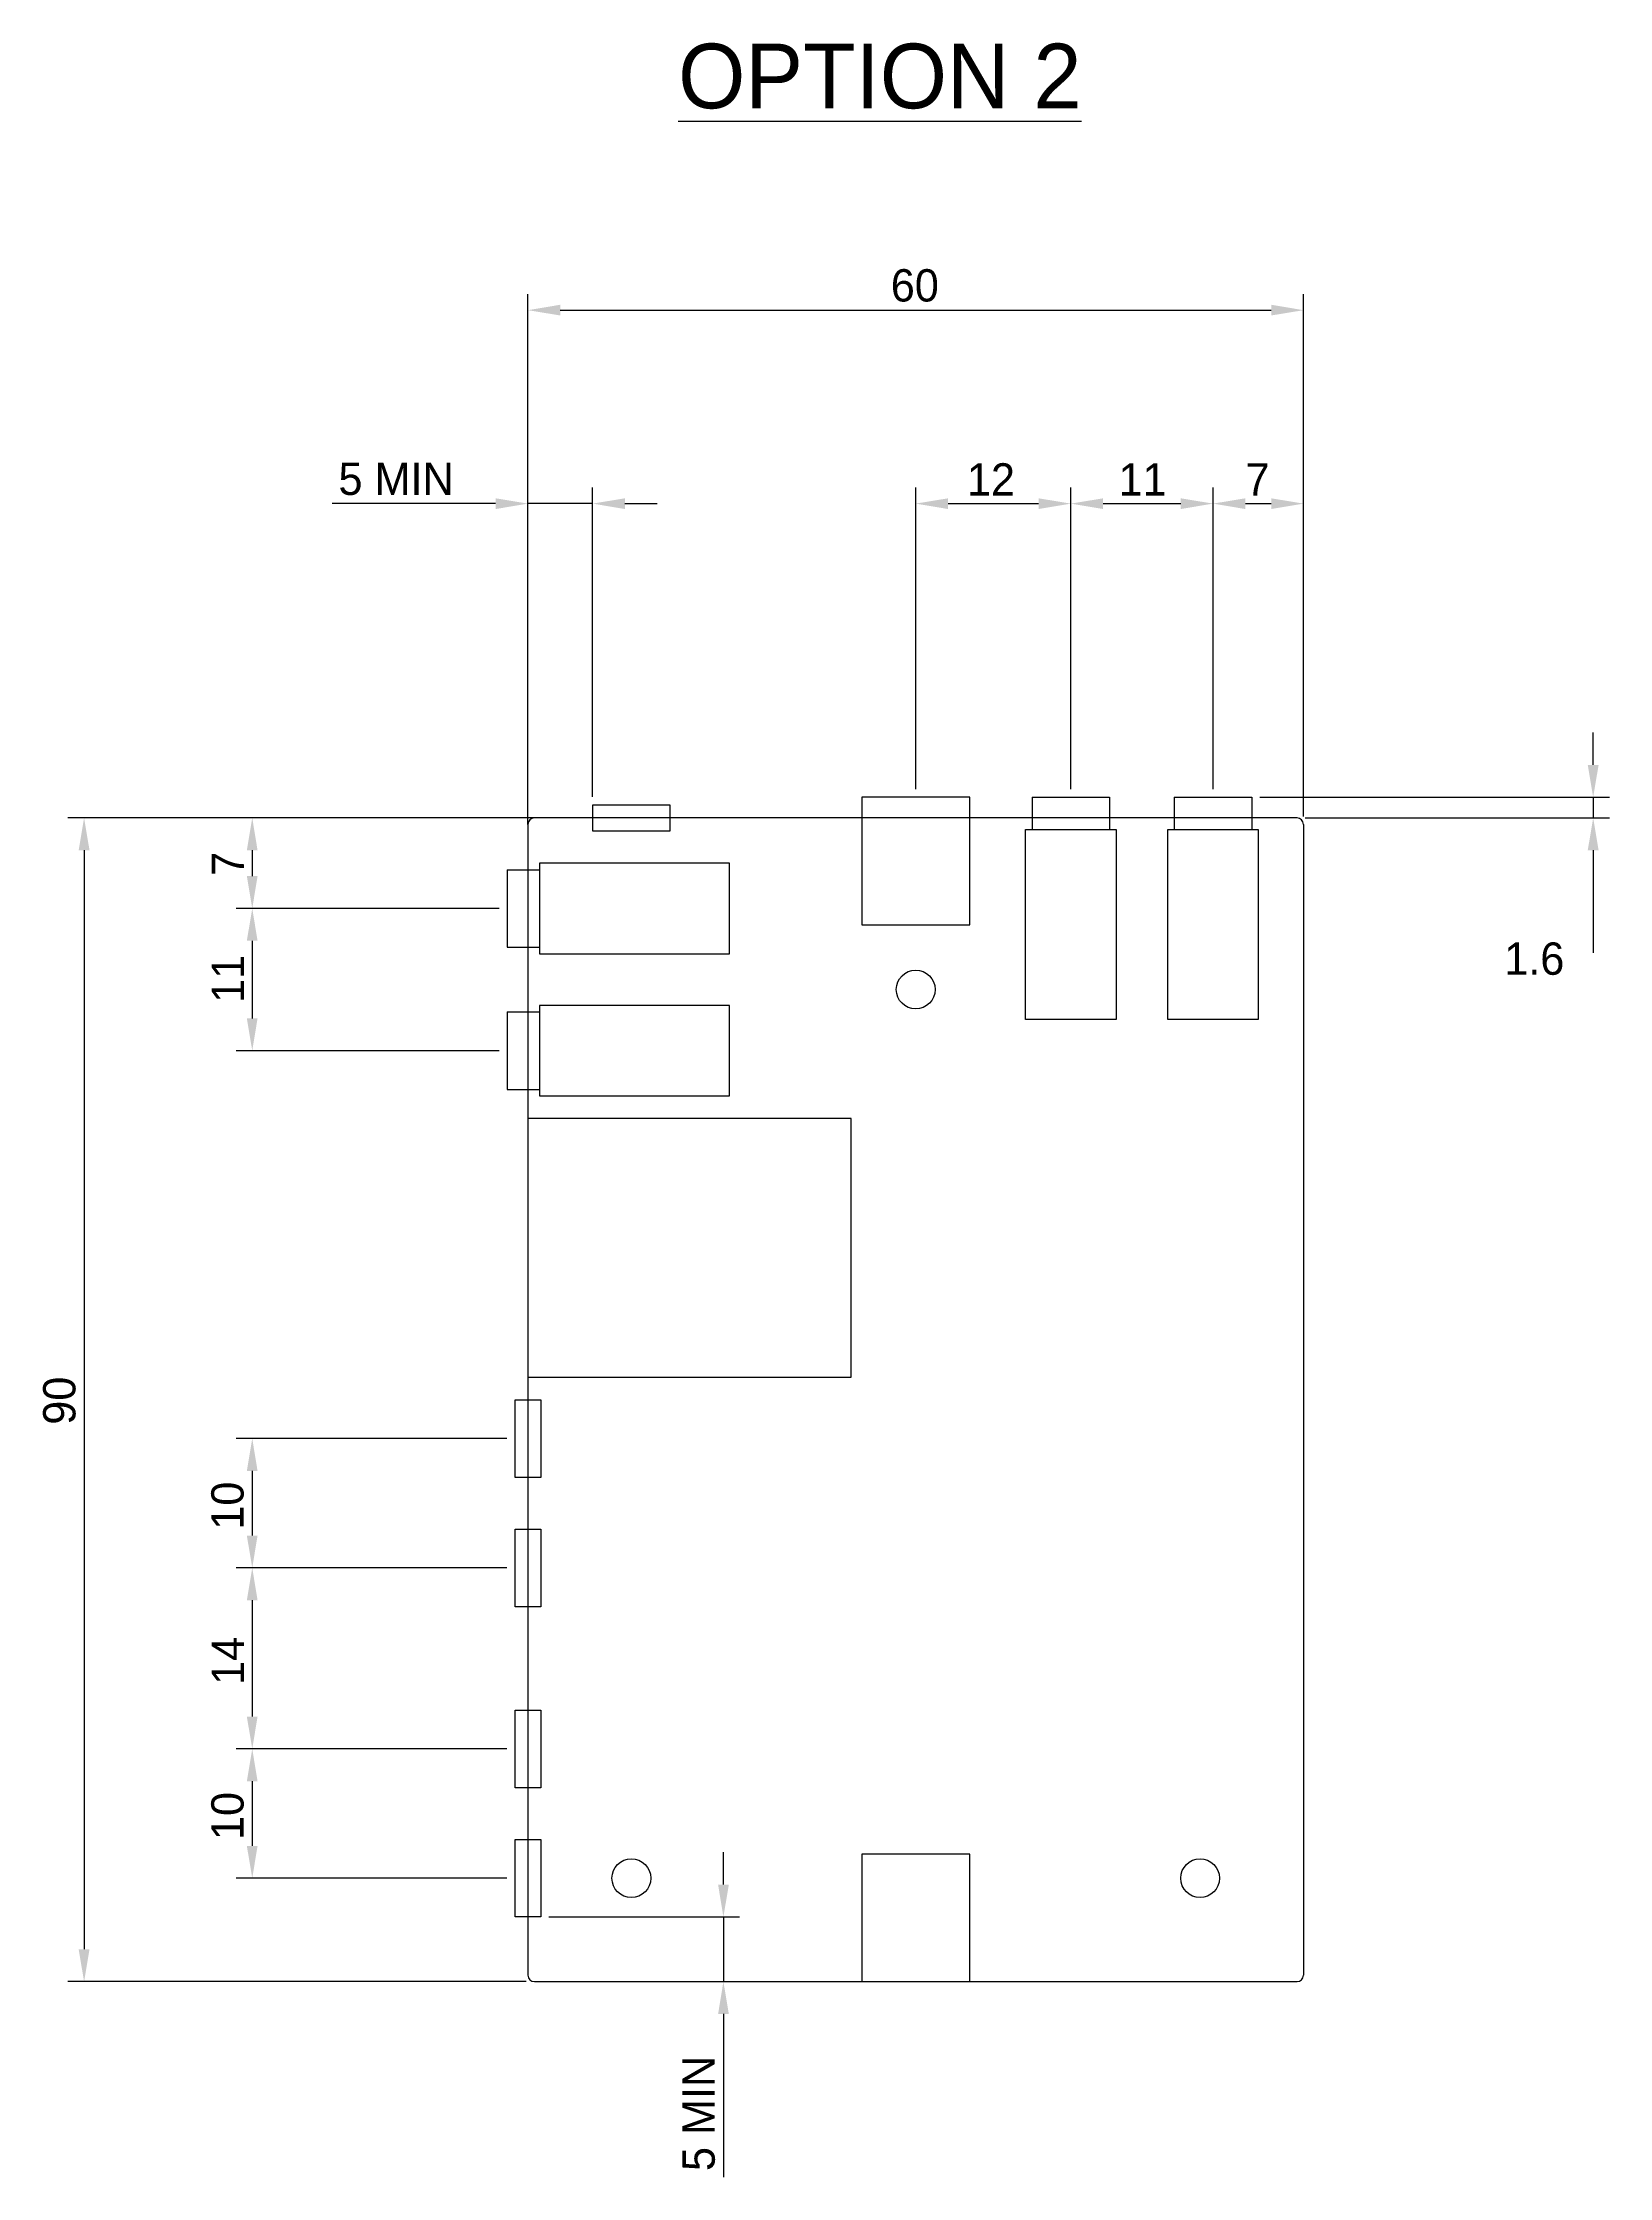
# Model space of a CAD drawing. Extents: x 2771 to 3062, y 837 to 1002.
# Drawn here: x 2941 to 3062.2, y 836.8 to 1001.9 of the extents above; entities that cross this region are included whole.
import ezdxf

# ---------------------------------------------------------------- set-up
doc = ezdxf.new("R2010")
doc.units = 0
doc.layers.get('DEFPOINTS').update_dxf_attribs({"linetype": 'CONTINUOUS'})
for name, color, linetype in [('COMPONENTS', 3, 'CONTINUOUS'), ('DIMENSIONS', 2, 'CONTINUOUS'), ('HOLES', 6, 'CONTINUOUS'), ('OUTLINE', 1, 'CONTINUOUS')]:
    doc.layers.add(name, color=color, linetype=linetype)
doc.dimstyles.get("Standard").update_dxf_attribs({"dimtxt": 0.18, "dimasz": 0.18, "dimexe": 0.18, "dimexo": 0.0625, "dimgap": 0.09, "dimtad": 0, "dimtih": 1, "dimtoh": 1, "dimzin": 0, "dimcen": 0.09, "dimazin": 3, "dimtfac": 1, "dimtofl": 0, "dimtmove": 0, "dimatfit": 3})

# ---------------------------------------------------------------- blocks, each defined once
blk = doc.blocks.new('*U75')
at = {"layer": 'DIMENSIONS', "color": 0}
blk.add_text('12', height=2.5, dxfattribs=at).set_placement((3012.49, 966.89))
blk = doc.blocks.new('*D74')
at = {"layer": 'DEFPOINTS', "color": 0}
for p in [(3020.53, 966.27), (3008.53, 943.56), (3020.53, 943.56)]:
    blk.add_point(p, dxfattribs=at)
at = {"layer": 'DIMENSIONS', "color": 0}
for p, q in [((3008.53, 944.18), (3008.53, 967.52)), ((3020.53, 944.18), (3020.53, 967.52)), ((3011.03, 966.27), (3018.03, 966.27))]:
    blk.add_line(p, q, dxfattribs=at)
for points in [[(3011.03, 966.68), (3011.03, 965.85), (3008.53, 966.27)], [(3018.03, 966.68), (3018.03, 965.85), (3020.53, 966.27)]]:
    blk.add_solid(points, dxfattribs=at)
at = {"layer": 'DIMENSIONS'}
blk.add_blockref('*U75', (0, 0), dxfattribs=at)
blk = doc.blocks.new('*U77')
at = {"layer": 'DIMENSIONS', "color": 0}
blk.add_text('11', height=2.5, dxfattribs=at).set_placement((3024.22, 966.89))
blk = doc.blocks.new('*D76')
at = {"layer": 'DEFPOINTS', "color": 0}
for p in [(3031.53, 966.27), (3020.53, 943.56), (3031.53, 943.56)]:
    blk.add_point(p, dxfattribs=at)
at = {"layer": 'DIMENSIONS', "color": 0}
for p, q in [((3020.53, 944.18), (3020.53, 967.52)), ((3031.53, 944.18), (3031.53, 967.52)), ((3023.03, 966.27), (3029.03, 966.27))]:
    blk.add_line(p, q, dxfattribs=at)
for points in [[(3023.03, 966.68), (3023.03, 965.85), (3020.53, 966.27)], [(3029.03, 966.68), (3029.03, 965.85), (3031.53, 966.27)]]:
    blk.add_solid(points, dxfattribs=at)
at = {"layer": 'DIMENSIONS'}
blk.add_blockref('*U77', (0, 0), dxfattribs=at)
blk = doc.blocks.new('*U79')
at = {"layer": 'DIMENSIONS', "color": 0}
blk.add_text('60', height=2.5, dxfattribs=at).set_placement((3006.6, 981.9))
blk = doc.blocks.new('*D78')
at = {"layer": 'DEFPOINTS', "color": 0}
for p in [(3038.53, 981.23), (2978.53, 941.46), (3038.53, 941.46)]:
    blk.add_point(p, dxfattribs=at)
at = {"layer": 'DIMENSIONS', "color": 0}
for p, q in [((2978.53, 942.08), (2978.53, 982.48)), ((3038.53, 942.08), (3038.53, 982.48)), ((2981.03, 981.23), (3036.03, 981.23))]:
    blk.add_line(p, q, dxfattribs=at)
for points in [[(2981.03, 981.65), (2981.03, 980.82), (2978.53, 981.23)], [(3036.03, 981.65), (3036.03, 980.82), (3038.53, 981.23)]]:
    blk.add_solid(points, dxfattribs=at)
at = {"layer": 'DIMENSIONS'}
blk.add_blockref('*U79', (0, 0), dxfattribs=at)
blk = doc.blocks.new('*U69')
at = {"layer": 'DIMENSIONS', "color": 0}
blk.add_text('90', height=2.5, rotation=90, dxfattribs=at).set_placement((2943.52, 895.03))
blk = doc.blocks.new('*D68')
at = {"layer": 'DEFPOINTS', "color": 0}
for p in [(2979.03, 941.96), (2944.19, 851.96), (2979.03, 851.96)]:
    blk.add_point(p, dxfattribs=at)
at = {"layer": 'DIMENSIONS', "color": 0}
for p, q in [((2978.4, 941.96), (2942.94, 941.96)), ((2944.19, 939.46), (2944.19, 854.46)), ((2978.4, 851.96), (2942.94, 851.96))]:
    blk.add_line(p, q, dxfattribs=at)
for points in [[(2943.77, 939.46), (2944.61, 939.46), (2944.19, 941.96)], [(2943.77, 854.46), (2944.61, 854.46), (2944.19, 851.96)]]:
    blk.add_solid(points, dxfattribs=at)
at = {"layer": 'DIMENSIONS'}
blk.add_blockref('*U69', (0, 0), dxfattribs=at)
blk = doc.blocks.new('*U83')
at = {"layer": 'DIMENSIONS', "color": 0}
blk.add_text('10', height=2.5, rotation=90, dxfattribs=at).set_placement((2956.53, 886.91))
blk = doc.blocks.new('*D82')
at = {"layer": 'DEFPOINTS', "color": 0}
for p in [(2977.53, 893.96), (2957.2, 883.96), (2977.53, 883.96)]:
    blk.add_point(p, dxfattribs=at)
at = {"layer": 'DIMENSIONS', "color": 0}
for p, q in [((2976.9, 893.96), (2955.95, 893.96)), ((2957.2, 891.46), (2957.2, 886.46)), ((2976.9, 883.96), (2955.95, 883.96))]:
    blk.add_line(p, q, dxfattribs=at)
for points in [[(2956.78, 891.46), (2957.61, 891.46), (2957.2, 893.96)], [(2956.78, 886.46), (2957.61, 886.46), (2957.2, 883.96)]]:
    blk.add_solid(points, dxfattribs=at)
at = {"layer": 'DIMENSIONS'}
blk.add_blockref('*U83', (0, 0), dxfattribs=at)
blk = doc.blocks.new('*U85')
at = {"layer": 'DIMENSIONS', "color": 0}
blk.add_text('14', height=2.5, rotation=90, dxfattribs=at).set_placement((2956.57, 874.91))
blk = doc.blocks.new('*D84')
at = {"layer": 'DEFPOINTS', "color": 0}
for p in [(2977.53, 883.96), (2957.2, 869.96), (2977.53, 869.96)]:
    blk.add_point(p, dxfattribs=at)
at = {"layer": 'DIMENSIONS', "color": 0}
for p, q in [((2976.9, 883.96), (2955.95, 883.96)), ((2957.2, 881.46), (2957.2, 872.46)), ((2976.9, 869.96), (2955.95, 869.96))]:
    blk.add_line(p, q, dxfattribs=at)
for points in [[(2956.78, 881.46), (2957.61, 881.46), (2957.2, 883.96)], [(2956.78, 872.46), (2957.61, 872.46), (2957.2, 869.96)]]:
    blk.add_solid(points, dxfattribs=at)
at = {"layer": 'DIMENSIONS'}
blk.add_blockref('*U85', (0, 0), dxfattribs=at)
blk = doc.blocks.new('*U87')
at = {"layer": 'DIMENSIONS', "color": 0}
blk.add_text('10', height=2.5, rotation=90, dxfattribs=at).set_placement((2956.53, 862.91))
blk = doc.blocks.new('*D86')
at = {"layer": 'DEFPOINTS', "color": 0}
for p in [(2977.53, 869.96), (2957.2, 859.96), (2977.53, 859.96)]:
    blk.add_point(p, dxfattribs=at)
at = {"layer": 'DIMENSIONS', "color": 0}
for p, q in [((2976.9, 869.96), (2955.95, 869.96)), ((2957.2, 867.46), (2957.2, 862.46)), ((2976.9, 859.96), (2955.95, 859.96))]:
    blk.add_line(p, q, dxfattribs=at)
for points in [[(2956.78, 867.46), (2957.61, 867.46), (2957.2, 869.96)], [(2956.78, 862.46), (2957.61, 862.46), (2957.2, 859.96)]]:
    blk.add_solid(points, dxfattribs=at)
at = {"layer": 'DIMENSIONS'}
blk.add_blockref('*U87', (0, 0), dxfattribs=at)
blk = doc.blocks.new('*U89')
at = {"layer": 'DIMENSIONS', "color": 0}
blk.add_text('5 MIN', height=2.5, rotation=90, dxfattribs=at).set_placement((2992.98, 837.31))
blk = doc.blocks.new('*D88')
at = {"layer": 'DEFPOINTS', "color": 0}
for p in [(2979.53, 856.96), (2979.03, 851.96), (2993.65, 851.96)]:
    blk.add_point(p, dxfattribs=at)
at = {"layer": 'DIMENSIONS', "color": 0}
for p, q in [((2993.65, 859.46), (2993.65, 861.96)), ((2980.15, 856.96), (2994.9, 856.96)), ((2993.65, 856.96), (2993.65, 851.96)), ((2979.65, 851.96), (2994.9, 851.96)), ((2993.65, 849.46), (2993.65, 836.83))]:
    blk.add_line(p, q, dxfattribs=at)
for points in [[(2993.24, 859.46), (2994.07, 859.46), (2993.65, 856.96)], [(2993.24, 849.46), (2994.07, 849.46), (2993.65, 851.96)]]:
    blk.add_solid(points, dxfattribs=at)
at = {"layer": 'DIMENSIONS'}
blk.add_blockref('*U89', (0, 0), dxfattribs=at)
blk = doc.blocks.new('*U91')
at = {"layer": 'DIMENSIONS', "color": 0}
blk.add_text('7', height=2.5, dxfattribs=at).set_placement((3034.05, 966.89))
blk = doc.blocks.new('*D90')
at = {"layer": 'DEFPOINTS', "color": 0}
for p in [(3038.53, 966.27), (3031.53, 943.56), (3038.53, 941.46)]:
    blk.add_point(p, dxfattribs=at)
at = {"layer": 'DIMENSIONS', "color": 0}
for p, q in [((3031.53, 944.18), (3031.53, 967.52)), ((3038.53, 942.08), (3038.53, 967.52)), ((3034.03, 966.27), (3036.03, 966.27))]:
    blk.add_line(p, q, dxfattribs=at)
for points in [[(3034.03, 966.68), (3034.03, 965.85), (3031.53, 966.27)], [(3036.03, 966.68), (3036.03, 965.85), (3038.53, 966.27)]]:
    blk.add_solid(points, dxfattribs=at)
at = {"layer": 'DIMENSIONS'}
blk.add_blockref('*U91', (0, 0), dxfattribs=at)
blk = doc.blocks.new('*U93')
at = {"layer": 'DIMENSIONS', "color": 0}
blk.add_text('5 MIN', height=2.5, dxfattribs=at).set_placement((2963.87, 966.94))
blk = doc.blocks.new('*D92')
at = {"layer": 'DEFPOINTS', "color": 0}
for p in [(2978.53, 966.27), (2983.53, 942.96), (2978.53, 941.46)]:
    blk.add_point(p, dxfattribs=at)
at = {"layer": 'DIMENSIONS', "color": 0}
for p, q in [((2978.53, 942.08), (2978.53, 967.52)), ((2983.53, 943.58), (2983.53, 967.52)), ((2976.03, 966.27), (2963.39, 966.27)), ((2983.53, 966.27), (2978.53, 966.27)), ((2986.03, 966.27), (2988.53, 966.27))]:
    blk.add_line(p, q, dxfattribs=at)
for points in [[(2976.03, 966.68), (2976.03, 965.85), (2978.53, 966.27)], [(2986.03, 966.68), (2986.03, 965.85), (2983.53, 966.27)]]:
    blk.add_solid(points, dxfattribs=at)
at = {"layer": 'DIMENSIONS'}
blk.add_blockref('*U93', (0, 0), dxfattribs=at)
blk = doc.blocks.new('*U95')
at = {"layer": 'DIMENSIONS', "color": 0}
blk.add_text('7', height=2.5, rotation=90, dxfattribs=at).set_placement((2956.57, 937.48))
blk = doc.blocks.new('*D94')
at = {"layer": 'DEFPOINTS', "color": 0}
for p in [(2979.03, 941.96), (2957.2, 934.96), (2976.93, 934.96)]:
    blk.add_point(p, dxfattribs=at)
at = {"layer": 'DIMENSIONS', "color": 0}
for p, q in [((2978.4, 941.96), (2955.95, 941.96)), ((2957.2, 939.46), (2957.2, 937.46)), ((2976.3, 934.96), (2955.95, 934.96))]:
    blk.add_line(p, q, dxfattribs=at)
for points in [[(2956.78, 939.46), (2957.61, 939.46), (2957.2, 941.96)], [(2956.78, 937.46), (2957.61, 937.46), (2957.2, 934.96)]]:
    blk.add_solid(points, dxfattribs=at)
at = {"layer": 'DIMENSIONS'}
blk.add_blockref('*U95', (0, 0), dxfattribs=at)
blk = doc.blocks.new('*U99')
at = {"layer": 'DIMENSIONS', "color": 0}
blk.add_text('11', height=2.5, rotation=90, dxfattribs=at).set_placement((2956.57, 927.65))
blk = doc.blocks.new('*D98')
at = {"layer": 'DEFPOINTS', "color": 0}
for p in [(2976.93, 934.96), (2957.2, 923.96), (2976.93, 923.96)]:
    blk.add_point(p, dxfattribs=at)
at = {"layer": 'DIMENSIONS', "color": 0}
for p, q in [((2976.3, 934.96), (2955.95, 934.96)), ((2957.2, 932.46), (2957.2, 926.46)), ((2976.3, 923.96), (2955.95, 923.96))]:
    blk.add_line(p, q, dxfattribs=at)
for points in [[(2956.78, 932.46), (2957.61, 932.46), (2957.2, 934.96)], [(2956.78, 926.46), (2957.61, 926.46), (2957.2, 923.96)]]:
    blk.add_solid(points, dxfattribs=at)
at = {"layer": 'DIMENSIONS'}
blk.add_blockref('*U99', (0, 0), dxfattribs=at)
blk = doc.blocks.new('*D101')
at = {"layer": 'DEFPOINTS', "color": 0}
for p in [(3034.53, 943.56), (3038.03, 941.96), (3060.94, 941.96)]:
    blk.add_point(p, dxfattribs=at)
at = {"layer": 'DIMENSIONS', "color": 0}
for p, q in [((3060.94, 946.06), (3060.94, 948.56)), ((3035.15, 943.56), (3062.19, 943.56)), ((3060.94, 943.56), (3060.94, 941.96)), ((3038.65, 941.96), (3062.19, 941.96)), ((3060.94, 939.46), (3060.94, 931.54))]:
    blk.add_line(p, q, dxfattribs=at)
for points in [[(3060.52, 946.06), (3061.36, 946.06), (3060.94, 943.56)], [(3060.52, 939.46), (3061.36, 939.46), (3060.94, 941.96)]]:
    blk.add_solid(points, dxfattribs=at)
blk.add_text('1.6', height=2.5, dxfattribs=at).set_placement((3054.06, 929.83))

msp = doc.modelspace()

# ---------------------------------------------------------------- linework, layer by layer
at = {"layer": 'COMPONENTS'}
for p, q in [((3017.528, 943.559), (3023.528, 943.559)), ((3017.528, 943.559), (3017.528, 941.059)), ((3023.528, 943.559), (3023.528, 941.059)), ((3028.528, 943.559), (3034.528, 943.559)), ((3028.528, 943.559), (3028.528, 941.059)), ((3034.528, 943.559), (3034.528, 941.059)), ((3017.028, 926.359), (3017.028, 941.059)), ((3017.028, 941.059), (3024.028, 941.059)), ((3024.028, 941.059), (3024.028, 926.359)), ((3028.028, 926.359), (3028.028, 941.059)), ((3028.028, 941.059), (3035.028, 941.059)), ((3035.028, 941.059), (3035.028, 926.359)), ((2976.928, 937.959), (2976.928, 931.959)), ((2976.928, 937.959), (2979.428, 937.959)), ((2994.128, 938.459), (2979.428, 938.459)), ((2979.428, 938.459), (2979.428, 931.459)), ((2994.128, 931.459), (2994.128, 938.459)), ((2976.928, 931.959), (2979.428, 931.959)), ((2979.428, 931.459), (2994.128, 931.459)), ((2976.928, 926.959), (2976.928, 920.959)), ((2976.928, 926.959), (2979.428, 926.959)), ((2994.128, 927.459), (2979.428, 927.459)), ((2979.428, 927.459), (2979.428, 920.459)), ((2994.128, 920.459), (2994.128, 927.459)), ((3024.028, 926.359), (3017.028, 926.359)), ((3035.028, 926.359), (3028.028, 926.359)), ((2976.928, 920.959), (2979.428, 920.959)), ((2979.428, 920.459), (2994.128, 920.459))]:
    msp.add_line(p, q, dxfattribs=at)
for points in [[(2989.528, 940.959), (2989.528, 942.959), (2983.528, 942.959), (2983.528, 940.959)], [(3004.353, 933.689), (3012.703, 933.689), (3012.703, 943.559), (3004.353, 943.559)], [(2978.528, 898.709), (3003.528, 898.709), (3003.528, 918.709), (2978.528, 918.709)], [(2977.528, 896.959), (2979.528, 896.959), (2979.528, 890.959), (2977.528, 890.959)], [(2977.528, 886.959), (2979.528, 886.959), (2979.528, 880.959), (2977.528, 880.959)], [(2977.528, 872.959), (2979.528, 872.959), (2979.528, 866.959), (2977.528, 866.959)], [(2977.528, 862.959), (2979.528, 862.959), (2979.528, 856.959), (2977.528, 856.959)], [(3004.353, 851.959), (3012.703, 851.959), (3012.703, 861.829), (3004.353, 861.829)]]:
    msp.add_lwpolyline(points, close=True, dxfattribs=at)
at = {"layer": 'DIMENSIONS'}
for p, q in [((2978.528, 941.459), (2978.528, 944.192)), ((2979.028, 941.959), (2973.902, 941.959))]:
    msp.add_line(p, q, dxfattribs=at)
at = {"layer": 'HOLES'}
for centre in [(3008.528, 928.689), (2986.528, 859.959), (3030.528, 859.959)]:
    msp.add_circle(centre, 1.5, dxfattribs=at)
at = {"layer": 'OUTLINE'}
for p, q in [((2978.528, 941.459), (2978.528, 852.459)), ((3038.028, 941.959), (2979.028, 941.959)), ((3038.528, 941.459), (3038.528, 852.459)), ((2979.028, 851.959), (3038.028, 851.959))]:
    msp.add_line(p, q, dxfattribs=at)
for centre, start, end in [((2979.028, 941.459), 90, 180), ((3038.028, 941.459), 0, 90), ((2979.028, 852.459), 180, 270), ((3038.028, 852.459), 270, 0)]:
    msp.add_arc(centre, 0.5, start, end, dxfattribs=at)

# ---------------------------------------------------------------- texts
at = {"layer": 'DIMENSIONS'}
msp.add_text('%%UOPTION 2', height=5, dxfattribs=at).set_placement((2990.148, 996.843))

# ---------------------------------------------------------------- dimensions: what is measured, and where the dimension line sits
for base, p1, p2, picture, middle in [((3038.528, 981.234), (2978.528, 941.459), (3038.528, 941.459), '*D78', (3008.528, 983.135)), ((3020.528, 966.268), (3008.528, 943.559), (3020.528, 943.559), '*D74', (3014.528, 968.148)), ((3031.528, 966.268), (3020.528, 943.559), (3031.528, 943.559), '*D76', (3026.028, 968.148)), ((3038.528, 966.268), (3031.528, 943.559), (3038.528, 941.459), '*D90', (3035.028, 968.143))]:
    dim = msp.add_linear_dim(base=base, p1=p1, p2=p2, dimstyle='Standard', dxfattribs=at)
    dim.commit()
    dim.dimension.update_dxf_attribs({"geometry": picture, "text_midpoint": middle})
dim = msp.add_linear_dim(base=(2978.528, 966.268), p1=(2983.528, 942.959), p2=(2978.528, 941.459), text='<> MIN', dimstyle='Standard', dxfattribs=at)
dim.commit()
dim.dimension.update_dxf_attribs({"geometry": '*D92', "text_midpoint": (2968.461, 968.164)})
dim = msp.add_linear_dim(base=(3060.939, 941.959), p1=(3034.528, 943.559), p2=(3038.028, 941.959), angle=90, dimstyle='Standard', override={"dimtmove": 0, "dimtzin": 0}, dxfattribs=at)
dim.commit()
dim.dimension.update_dxf_attribs({"geometry": '*D101', "text_midpoint": (3059.064, 934.251)})
for base, p1, p2, angle, picture, middle in [((2944.191, 851.959), (2979.028, 941.959), (2979.028, 851.959), 90, '*D68', (2942.289, 896.959)), ((2957.196, 934.959), (2979.028, 941.959), (2976.928, 934.959), 90, '*D94', (2955.321, 938.459)), ((2957.196, 923.959), (2976.928, 934.959), (2976.928, 923.959), 90, '*D98', (2955.316, 929.459)), ((2957.196, 883.959), (2977.528, 893.959), (2977.528, 883.959), 270, '*D82', (2955.295, 888.959)), ((2957.196, 869.959), (2977.528, 883.959), (2977.528, 869.959), 90, '*D84', (2955.316, 876.959)), ((2957.196, 859.959), (2977.528, 869.959), (2977.528, 859.959), 90, '*D86', (2955.295, 864.959))]:
    dim = msp.add_linear_dim(base=base, p1=p1, p2=p2, angle=angle, dimstyle='Standard', dxfattribs=at)
    dim.commit()
    dim.dimension.update_dxf_attribs({"geometry": picture, "text_midpoint": middle})
dim = msp.add_linear_dim(base=(2993.652, 851.959), p1=(2979.528, 856.959), p2=(2979.028, 851.959), angle=90, text='<> MIN', dimstyle='Standard', dxfattribs=at)
dim.commit()
dim.dimension.update_dxf_attribs({"geometry": '*D88', "text_midpoint": (2991.756, 841.893)})

doc.saveas('drawing.dxf')
